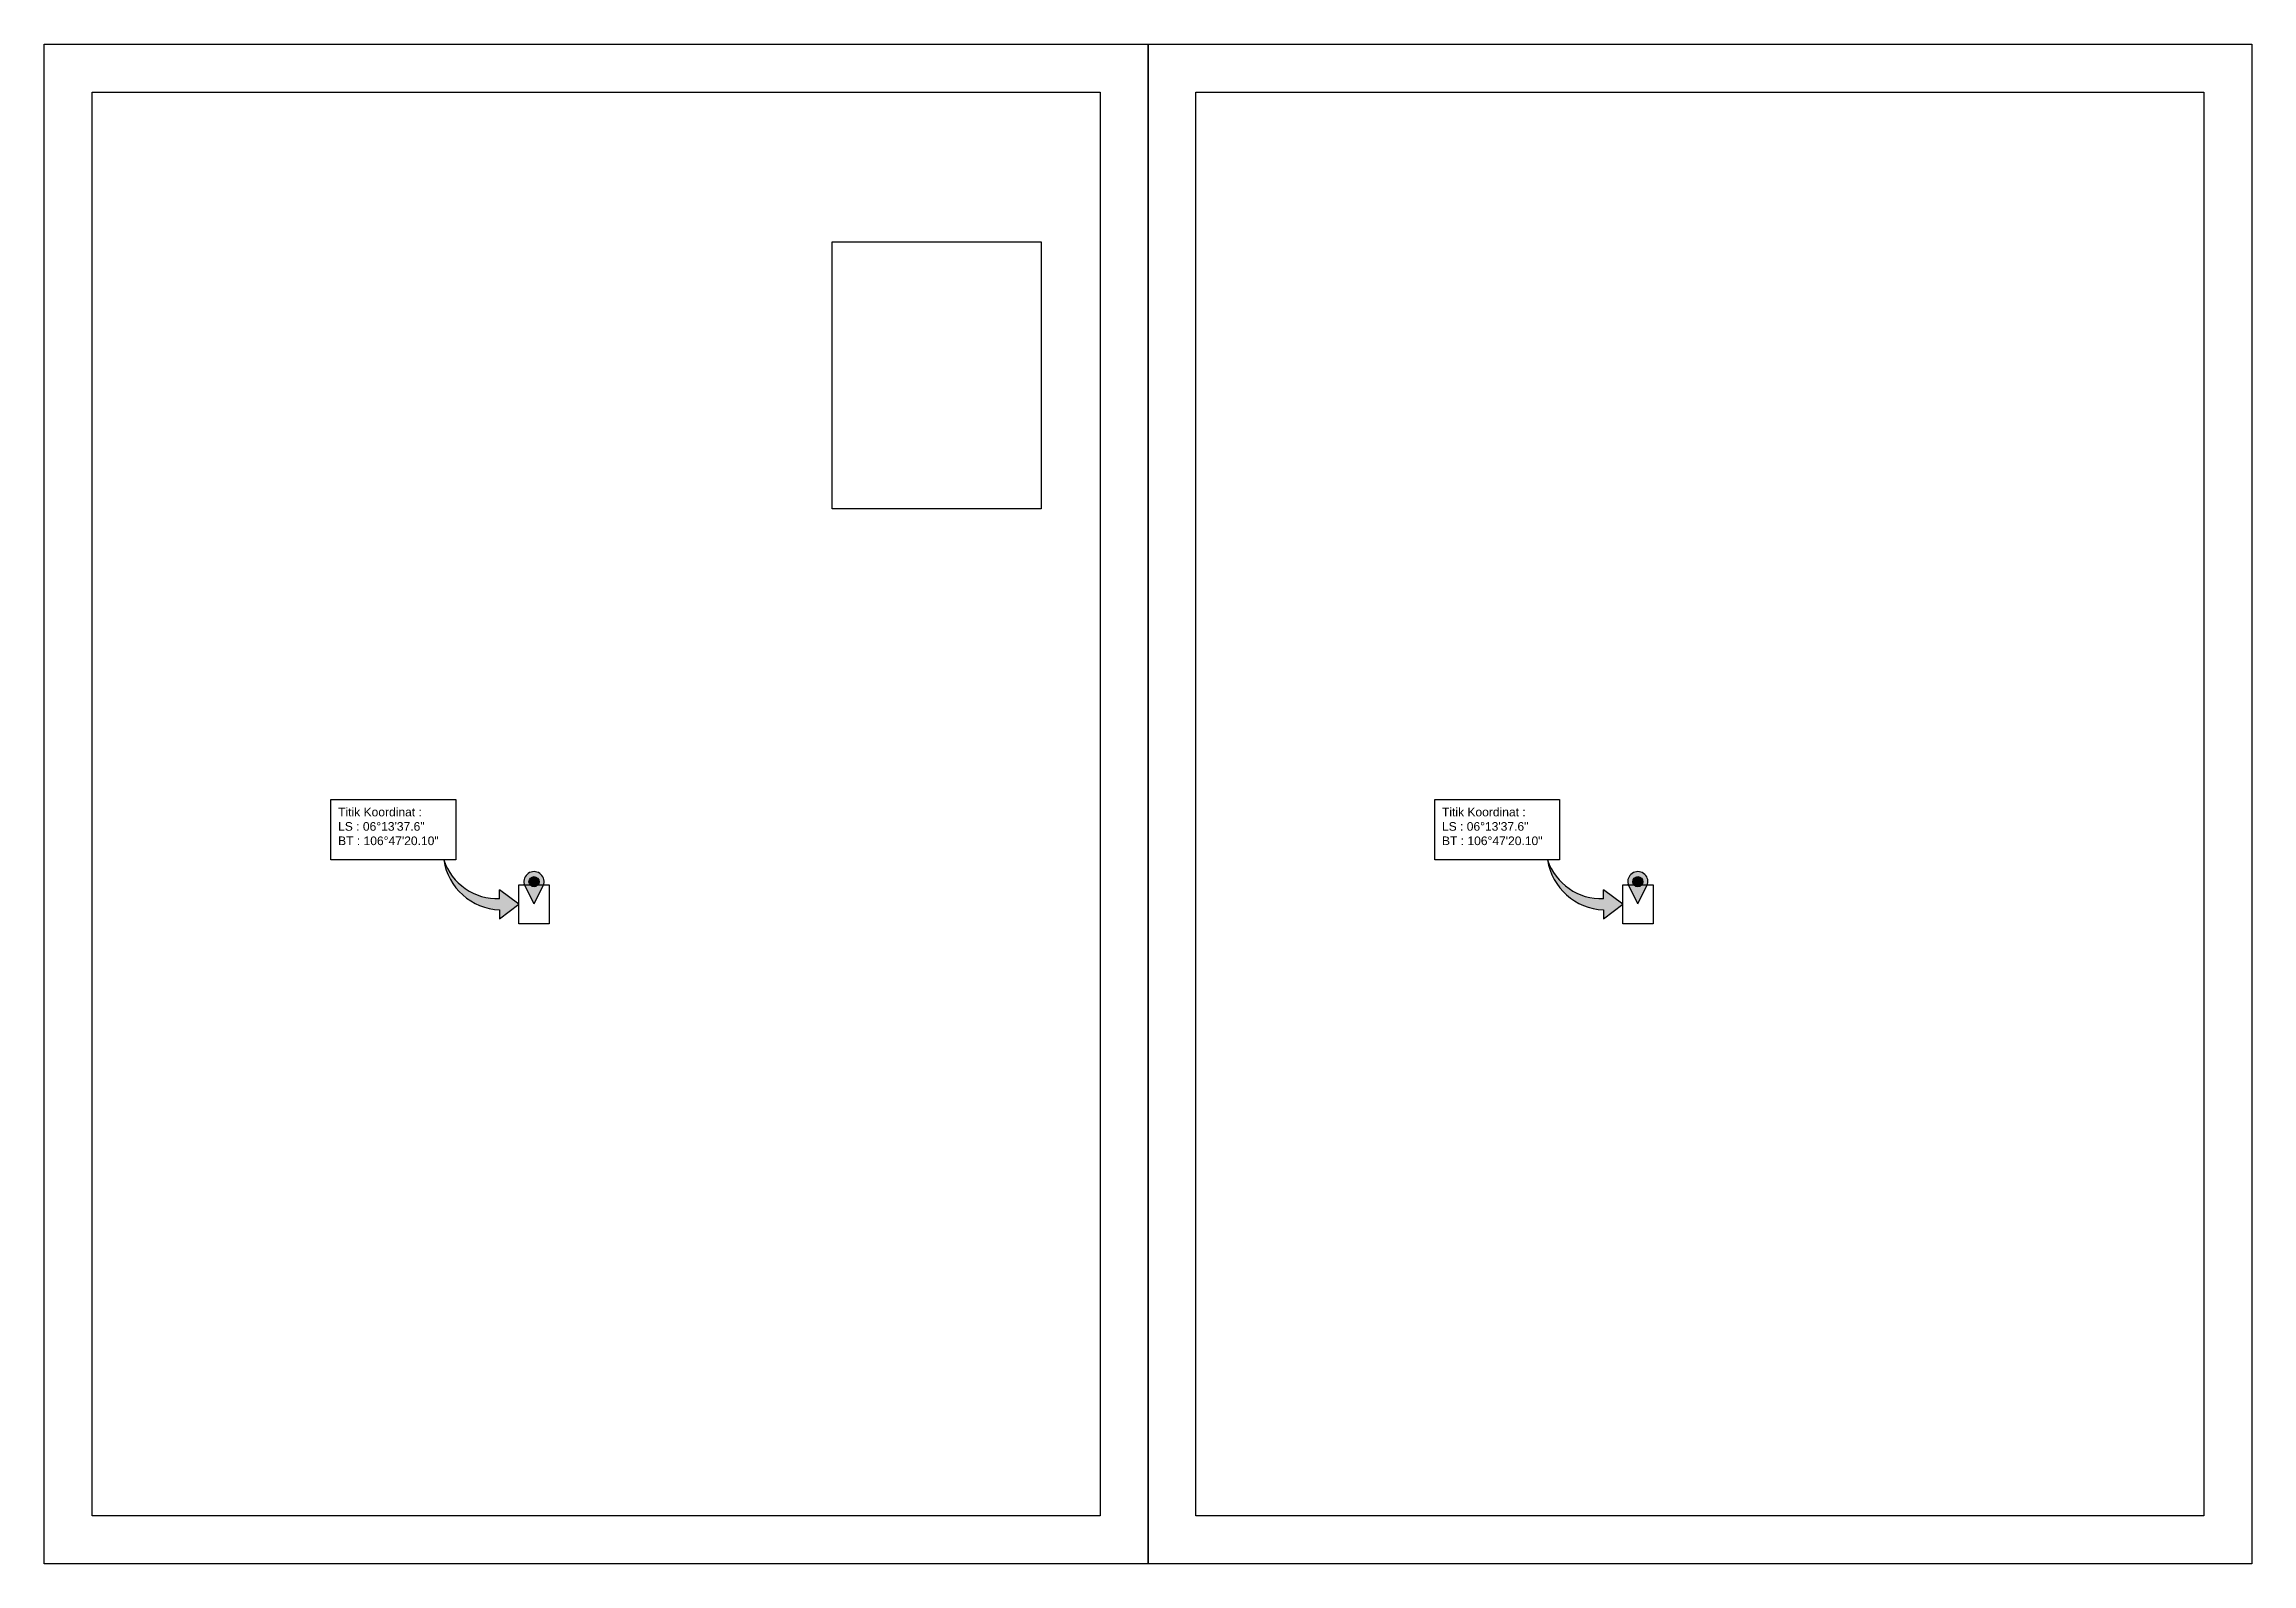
# Model space of a CAD drawing. Header units: millimetres. Extents: x 732789 to 734367, y 13383 to 14017.
# Drawn here: x 733906.8 to 734367.2, y 13700.3 to 14017.3 of the extents above; entities that cross this region are included whole.
import ezdxf

# ---------------------------------------------------------------- set-up
doc = ezdxf.new("R2010")
doc.units = ezdxf.units.MM
doc.styles.get("Standard").update_dxf_attribs({"font": 'arial.ttf'})
picture_1 = doc.add_image_def('image1.png', size_in_pixel=(591, 835))
picture_2 = doc.add_image_def('image3.png', size_in_pixel=(591, 835))

msp = doc.modelspace()

# ---------------------------------------------------------------- texts
at = {"color": 5, "char_height": 1.8, "attachment_point": 1}
for insert in [(733968.098, 13858.056), (734198.304, 13858.056)]:
    msp.add_mtext_dynamic_manual_height_columns('Titik Koordinat : \\PLS : 06°13\'37.6"\\PBT : 106°47\'20.10"', width=62.0817, gutter_width=9.7, heights=[0], dxfattribs=dict(at, insert=insert))

# ---------------------------------------------------------------- hatches: boundary and pattern name
at = {"true_color": 0x939598, "transparency": 33554643}
h = msp.add_hatch(color=252, dxfattribs=at)
h.dxf.hatch_style = 1
h.set_gradient(color1=(147, 149, 152), color2=(0, 0, 255), rotation=236)
h.paths.add_polyline_path([(734001.784, 13840.952), (734001.784, 13839.086, -0.332335), (733990.125, 13847.155, 0.3572193), (734001.784, 13836.738), (734001.784, 13834.871), (734005.798, 13837.911)])
h = msp.add_hatch(color=1)
h.dxf.hatch_style = 1
h.paths.add_polyline_path([(734010.994, 13842.116, 1.2820948), (734006.912, 13842.116), (734008.953, 13838.035)])
h.paths.add_polyline_path([(734007.898, 13842.629, -1), (734010.009, 13842.629, -1)], flags=16)
h = msp.add_hatch(color=252, dxfattribs=at)
h.dxf.hatch_style = 1
h.set_gradient(color1=(147, 149, 152), color2=(0, 0, 255), rotation=236)
h.paths.add_polyline_path([(734231.99, 13840.952), (734231.99, 13839.086, -0.332335), (734220.331, 13847.155, 0.3572193), (734231.99, 13836.738), (734231.99, 13834.871), (734236.004, 13837.911)])
h = msp.add_hatch(color=1)
h.dxf.hatch_style = 1
h.paths.add_polyline_path([(734241.2, 13842.116, 1.2820948), (734237.119, 13842.116), (734239.159, 13838.035)])
h.paths.add_polyline_path([(734238.104, 13842.629, -1), (734240.215, 13842.629, -1)], flags=16)
at = {"true_color": 0xffffff}
h = msp.add_hatch(color=7, dxfattribs=at)
h.dxf.hatch_style = 1
h.paths.add_polyline_path([(734007.898, 13842.629, 1), (734010.009, 13842.629, 1)])
h = msp.add_hatch(color=7, dxfattribs=at)
h.dxf.hatch_style = 1
h.paths.add_polyline_path([(734238.104, 13842.629, 1), (734240.215, 13842.629, 1)])

# ---------------------------------------------------------------- linework, layer by layer
for points in [[(733906.794, 14017.326), (734137, 14017.326), (734137, 13700.334), (733906.794, 13700.334)], [(734137, 14017.326), (734367.206, 14017.326), (734367.206, 13700.334), (734137, 13700.334)], [(734071.141, 13976.111), (734114.693, 13976.111), (734114.693, 13920.392), (734071.141, 13920.392)]]:
    msp.add_lwpolyline(points, close=True)
for points in [[(733916.794, 14007.326), (734127, 14007.326), (734127, 13710.334), (733916.794, 13710.334), (733916.794, 14007.326)], [(734357.206, 13710.334), (734147, 13710.334), (734147, 14007.326)], [(734001.784, 13839.082), (734001.784, 13840.945)], [(734001.784, 13839.082), (734001.784, 13840.945)], [(734001.784, 13834.874), (734005.791, 13837.909), (734001.784, 13840.945)], [(734008.953, 13838.035), (734006.912, 13842.116)], [(734008.953, 13838.035), (734010.994, 13842.116)], [(734231.99, 13839.082), (734231.99, 13840.945)], [(734231.99, 13839.082), (734231.99, 13840.945)], [(734231.99, 13834.874), (734235.997, 13837.909), (734231.99, 13840.945)], [(734239.159, 13838.035), (734237.119, 13842.116)], [(734239.159, 13838.035), (734241.2, 13842.116)], [(734001.784, 13836.738), (734001.784, 13834.874)], [(734001.784, 13836.738), (734001.784, 13834.874)], [(734231.99, 13836.738), (734231.99, 13834.874)], [(734231.99, 13836.738), (734231.99, 13834.874)]]:
    msp.add_lwpolyline(points)
at = {"color": 5}
for points in [[(733966.609, 13859.77), (733992.621, 13859.77), (733992.621, 13847.155), (733966.609, 13847.155)], [(734196.815, 13859.77), (734222.827, 13859.77), (734222.827, 13847.155), (734196.815, 13847.155)]]:
    msp.add_lwpolyline(points, close=True, dxfattribs=at)
at = {"color": 1}
for points in [[(734005.791, 13841.967), (734012.135, 13841.967), (734012.135, 13833.851), (734005.791, 13833.851)], [(734235.997, 13841.967), (734242.341, 13841.967), (734242.341, 13833.851), (734235.997, 13833.851)]]:
    msp.add_lwpolyline(points, close=True, dxfattribs=at)
for centre in [(734008.953, 13842.629), (734239.159, 13842.629)]:
    msp.add_circle(centre, 1.056)
for centre, radius, start, end in [((734002.315, 13849.065), 12.339, 188.903, 267.53384), ((734001.354, 13850.922), 11.844, 198.54449, 272.07829), ((734008.953, 13842.629), 2.104, 345.90657, 194.09343), ((734232.521, 13849.065), 12.339, 188.903, 267.53384), ((734231.561, 13850.922), 11.844, 198.54449, 272.07829), ((734239.159, 13842.629), 2.104, 345.90657, 194.09343)]:
    msp.add_arc(centre, radius, start, end)

msp.set_redraw_order([(e.dxf.handle, doc.entitydb.next_handle()) for e in msp.query("TEXT MTEXT ATTDEF DIMENSION ARC_DIMENSION")])  # texts and dimensions are drawn at this point

# ---------------------------------------------------------------- pictures from other files: only their frames are drawn
image = msp.add_image(picture_1, insert=(733916.794, 13710.334), size_in_units=(210.206, 296.992))
image.dxf.flags = 7
image = msp.add_image(picture_2, insert=(734147, 13710.336), size_in_units=(210.205, 296.99))
image.dxf.flags = 7

doc.saveas('drawing.dxf')
